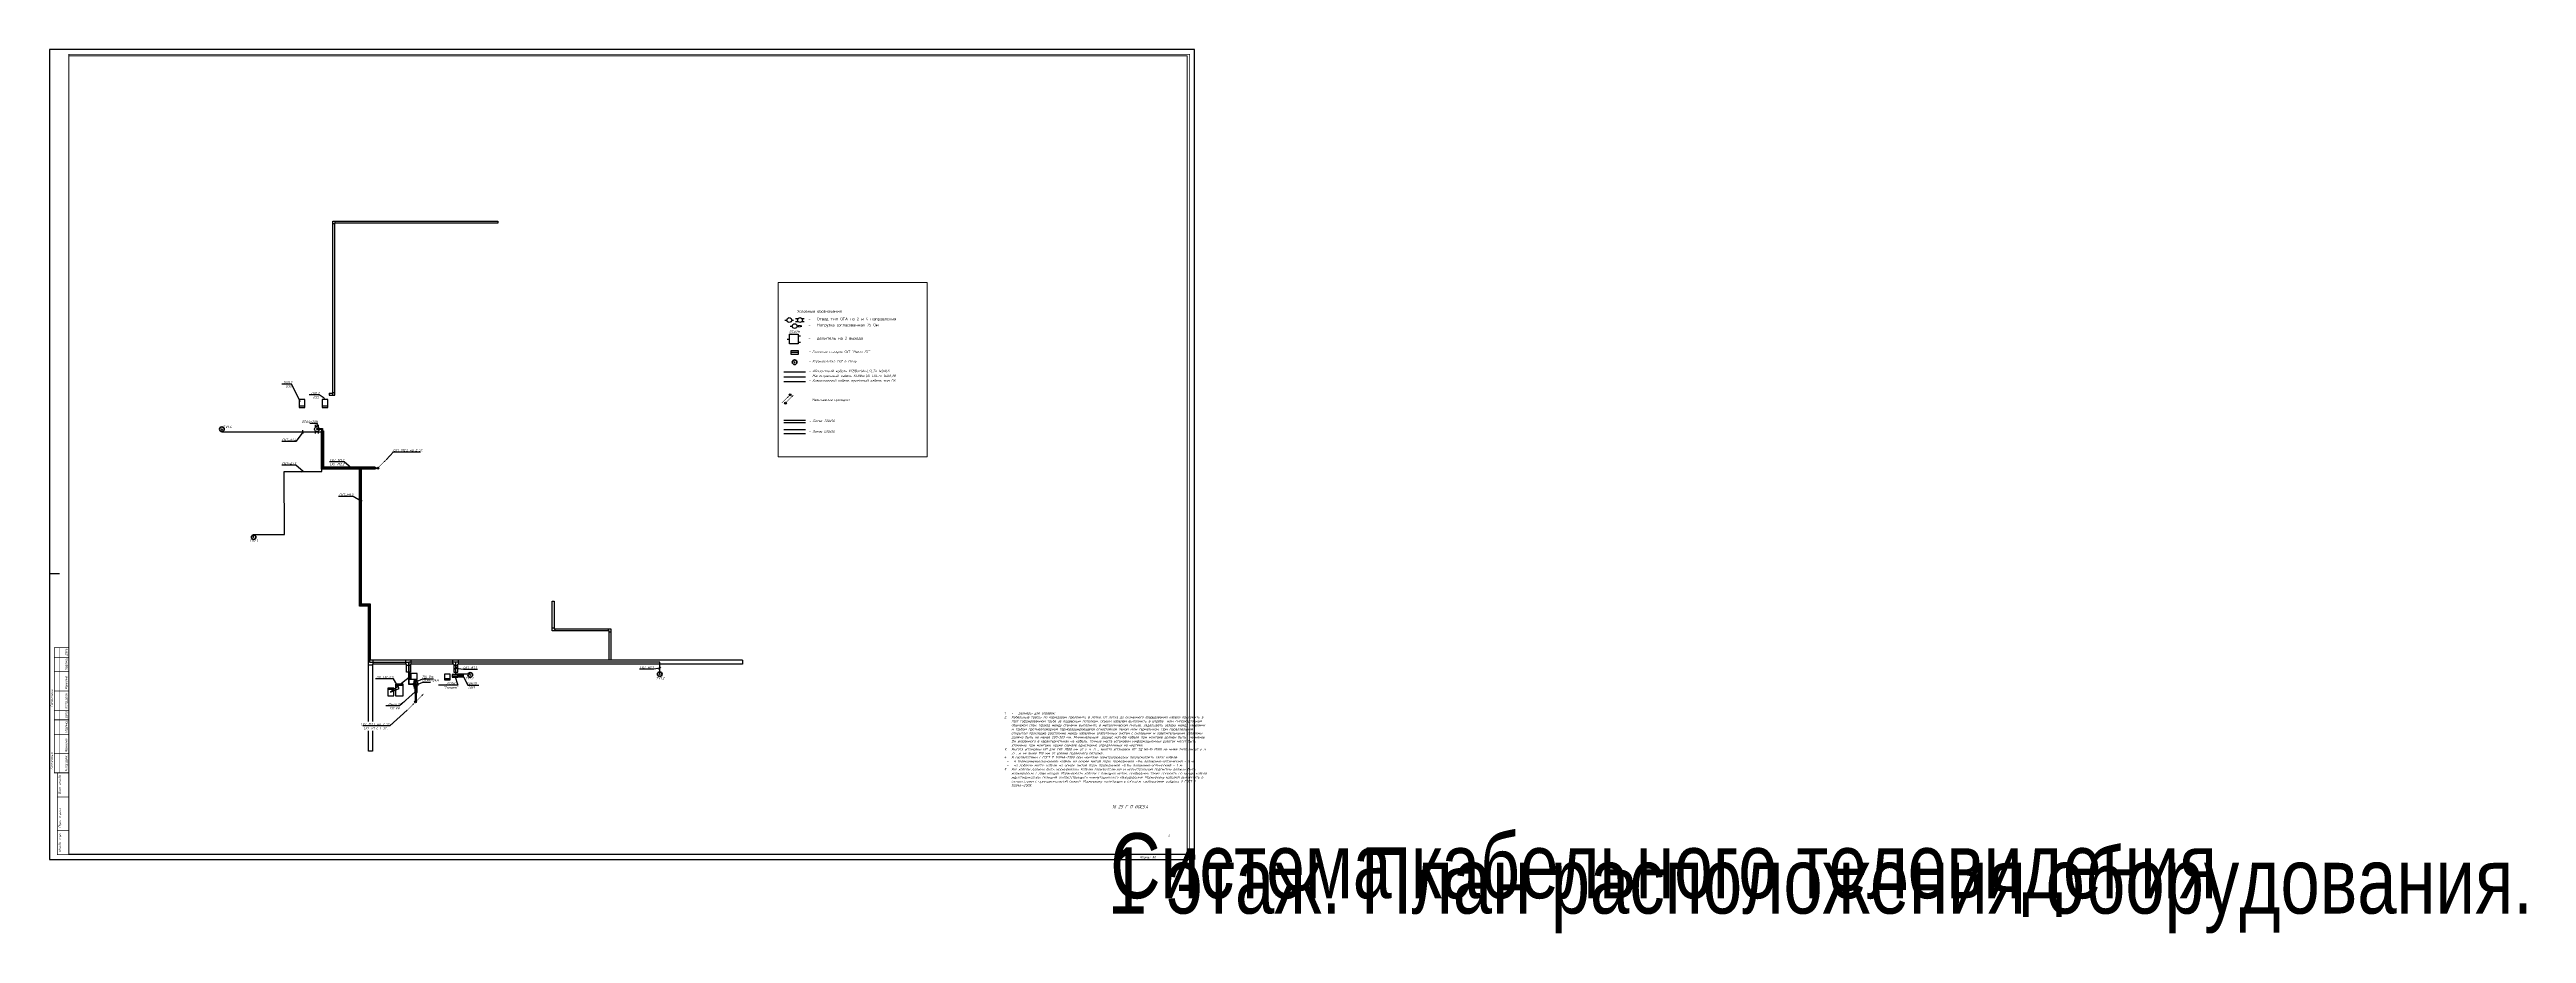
# Paper-space layout '5. 1 этаж' of a CAD drawing. Header units: millimetres. Extents: x 0 to 2573, y -77 to 841.
# The model-space entities are those that its viewports show. They can reach past a viewport. Long polylines and large blocks are cut down to what shows.
import ezdxf
from ezdxf import colors
from ezdxf.entities.mleader import LeaderData, LeaderLine
from ezdxf.enums import TextEntityAlignment as Align
from ezdxf.math import Vec2, Vec3

# ---------------------------------------------------------------- set-up
doc = ezdxf.new("R2018")
doc.units = ezdxf.units.MM
doc.set_wipeout_variables(frame=1)
doc.linetypes.add('$AUDIT_BAD_LTYPE2', pattern=[0, 0, 0])
doc.layers.get('Defpoints').update_dxf_attribs({"lineweight": 50, "true_color": 0xbeff1a})
for name, color, linetype in [('102 Рамка', 252, 'Continuous'), ('СКС_ТШ', 7, 'Continuous'), ('СОУЭ_Оборуд.', 7, 'Continuous')]:
    doc.layers.add(name, color=color, linetype=linetype)
for name, color, linetype, lineweight in [('АП_АСУ_ОсновнаяТонкая', 7, 'Continuous', 25), ('РФ_Каб.Абонентский', 3, 'Continuous', 30), ('РФ_Каб.Магистраль', 1, 'Continuous', 30), ('РФ_Каб.Распределтельный', 4, 'Continuous', 30), ('РФ_ТШ', 8, 'Continuous', 30), ('СС Текст', 7, 'Continuous', 25), ('СС_СКК_Лоток', 54, 'Continuous', 30), ('СС_Схема', 7, 'Continuous', 30), ('ТВ. Абонентская', 3, 'Continuous', 30), ('текст', 7, 'Continuous', 13), ('Текст Радио', 7, 'Continuous', 20), ('Часофикация', 250, 'Continuous', 20)]:
    doc.layers.add(name, color=color, linetype=linetype, lineweight=lineweight)
doc.styles.add('DEN', font='isocpeur.ttf', dxfattribs={"height": 300})
doc.styles.add('ISOCPEUR', font='isocpeui.ttf', dxfattribs={"height": 2.5})
doc.styles.get("Standard").update_dxf_attribs({"font": 'arial.ttf'})

# ---------------------------------------------------------------- blocks, each defined once
blk = doc.blocks.new('*U285')
at = {"layer": '102 Рамка', "color": 0}
blk.add_lwpolyline([(1189, 841), (0, 841), (0, 0), (1189, 0)], close=True, dxfattribs=at)
at = {"layer": '102 Рамка', "color": 0, "const_width": 0.8}
for points in [[(1184, 5), (1184, 836), (20, 836), (20, 5)], [(5, 220), (20, 220), (20, 90), (5, 90)], [(8, 5), (20, 5), (20, 90), (8, 90)]]:
    blk.add_lwpolyline(points, close=True, dxfattribs=at)
at = {"layer": '102 Рамка', "color": 0}
for points in [[(0, 297), (10.4, 297)], [(1189, 5), (1189, 0)]]:
    blk.add_lwpolyline(points, dxfattribs=at)
for points, const_width in [([(5, 210), (20, 210)], 0.8), ([(10, 90), (10, 220)], 0.05), ([(15, 90), (15, 220)], 0.05), ([(5, 195), (20, 195)], 0.8), ([(5, 175), (20, 175)], 0.8), ([(5, 155), (20, 155)], 0.8), ([(5, 145), (20, 145)], 0.8), ([(5, 130), (20, 130)], 0.8), ([(5, 110), (20, 110)], 0.8), ([(13, 90), (13, 5)], 0.05), ([(8, 65), (20, 65)], 0.8), ([(8, 30), (20, 30)], 0.8)]:
    blk.add_lwpolyline(points, dxfattribs=dict(at, const_width=const_width))
at = {"color": 7, "style": 'ISOCPEUR', "oblique": 10, "width": 0.8}
for tag, height, p in [('ИМЯ-ПРОЕКТА', 3.5, (1122, 54.9)), ('НОМЕР-ЛИСТА', 2.5, (1162.6, 25))]:
    blk.add_attdef(tag, text='', height=height, dxfattribs=at).set_placement(p, align=Align.MIDDLE_CENTER)
at = {"color": 7, "lineweight": 30, "oblique": 10, "width": 0.8, "flags": 104}
for tag, p in [('РАЗДЕЛ-ПРОЕКТА', (1101.6, 27.4)), ('НАИМЕНОВАНИЕ-ЧЕРТЕЖА', (1099, 12.5))]:
    blk.add_attdef(tag, text='', height=2.5, dxfattribs=at).set_placement(p, align=Align.MIDDLE_CENTER)
at = {"layer": '102 Рамка', "color": 7, "style": 'ISOCPEUR', "width": 0.8}
for s, p in [('Дата', (17.2, 211.5)), ('Подпись', (17.2, 196.5)), ('Фамилия', (17.2, 176.5)), ('Согласовано', (2.5, 158.5)), ('N.отд.долж.', (17.2, 156.5)), ('Дата', (17.2, 146.5)), ('Подпись', (17.2, 131.5)), ('Согласовано', (2.5, 93.5)), ('Фамилия', (17.2, 111.5)), ('N.отд.долж.', (17.2, 91.5)), ('Взам. инв.No.', (10.5, 68)), ('Подп. и дата', (10.5, 33)), ('Инв.No. подп.', (10.5, 8))]:
    blk.add_text(s, height=2.5, rotation=90, dxfattribs=at).set_placement(p, align=Align.MIDDLE_LEFT)
blk.add_attdef('FORMATTEXT', text='', height=2.5, dxfattribs=at).set_placement((1132.5, 3.8), align=Align.TOP_LEFT)
blk = doc.blocks.new('*U270')
at = {"color": 0, "const_width": 0.5}
blk.add_lwpolyline([(0.7, 0.7), (6.6, 6.6)], dxfattribs=at)
at = {"color": 0}
blk.add_lwpolyline([(8.7, 8.7, 0, 1.5, 0), (6.6, 6.6, 2, 2, 0)], format="xyseb", dxfattribs=at)
for radius in [1, 0.5]:
    blk.add_circle((0, 0), radius, dxfattribs=at)
blk = doc.blocks.new('*U272')
at = {"color": 0}
blk.add_lwpolyline([(-0.7, -0.7, 0, 1.5, 0), (-2.8, -2.8, 2, 2, 0)], format="xyseb", dxfattribs=at)
at = {"color": 0, "const_width": 0.5}
blk.add_lwpolyline([(-8.5, -8.5), (-2.8, -2.8)], dxfattribs=at)
at = {"color": 0}
for radius in [1, 0.5]:
    blk.add_circle((0, 0), radius, dxfattribs=at)
blk = doc.blocks.new('1й этаж лоток')
at = {"layer": 'СС_СКК_Лоток', "color": 0}
for p, q in [((313033, -83464), (313033, -65611)), ((313033, -65611), (330140, -65611)), ((313233, -65872), (313033, -65872)), ((330140, -65811), (313233, -65811)), ((313233, -83664), (313233, -65811)), ((313276, -65811), (313276, -65611)), ((330140, -65611), (330140, -65811)), ((312624, -83464), (313033, -83464)), ((312624, -83464), (312624, -83664)), ((312624, -83664), (313233, -83664)), ((312983, -83464), (312983, -83664)), ((313033, -83397), (313233, -83397)), ((311832, -91342), (311832, -87368)), ((311832, -87368), (312032, -87368)), ((312032, -87368), (312032, -91142)), ((312032, -91084), (311832, -91084)), ((315779, -91342), (311832, -91342)), ((315731, -91142), (312032, -91142)), ((312070, -91142), (312070, -91342)), ((315722, -91342), (315722, -91142)), ((317414, -91142), (315731, -91142)), ((315779, -105563), (315779, -91342)), ((315779, -91401), (315979, -91401)), ((315979, -105363), (315979, -91342)), ((317414, -91342), (315979, -91342)), ((316029, -91342), (316029, -91142)), ((317414, -91142), (317414, -91342)), ((315979, -105307), (315779, -105307)), ((316936, -105363), (315979, -105363)), ((316027, -105363), (316027, -105563)), ((316673, -105563), (316673, -105363)), ((316936, -111200), (316936, -105363)), ((335795, -108153), (335795, -105058)), ((335795, -105058), (335995, -105058)), ((335995, -105058), (335995, -107953)), ((316736, -105563), (315779, -105563)), ((316736, -111200), (316736, -105563)), ((316736, -105630), (316936, -105630)), ((335995, -107878), (335795, -107878)), ((341914, -107953), (335995, -107953)), ((336081, -107953), (336081, -108153)), ((341646, -108153), (341646, -107953)), ((341914, -111200), (341914, -107953)), ((341714, -108153), (335795, -108153)), ((341714, -111200), (341714, -108153)), ((341714, -108236), (341914, -108236)), ((316736, -120644), (316736, -111200)), ((355555, -111200), (316736, -111200)), ((317136, -111695), (316736, -111695)), ((320675, -111600), (317136, -111600)), ((317136, -111600), (317136, -120644)), ((317218, -111600), (317218, -111200)), ((320592, -111600), (320592, -111200)), ((320675, -112442), (320675, -111600)), ((320675, -111709), (321075, -111709)), ((321075, -112442), (320675, -112442)), ((325583, -111600), (321075, -111600)), ((321075, -111600), (321075, -112442)), ((321152, -111600), (321152, -111200)), ((325491, -111600), (325491, -111200)), ((325583, -111600), (325583, -112443)), ((325583, -111695), (325983, -111695)), ((325583, -112443), (325983, -112443)), ((355555, -111600), (325983, -111600)), ((325983, -112443), (325983, -111600)), ((326064, -111600), (326064, -111200)), ((355555, -111200), (355555, -111600)), ((317136, -120644), (316736, -120644))]:
    blk.add_line(p, q, dxfattribs=at)
blk = doc.blocks.new('*U271')
at = {"color": 0}
blk.add_lwpolyline([(-0.7, -0.7, 0, 1.5, 0), (-2.8, -2.8, 2, 2, 0)], format="xyseb", dxfattribs=at)
at = {"color": 0, "const_width": 0.5}
blk.add_lwpolyline([(-8.5, -8.5), (-2.8, -2.8)], dxfattribs=at)
at = {"color": 0}
for radius in [1, 0.5]:
    blk.add_circle((0, 0), radius, dxfattribs=at)
blk = doc.blocks.new('*U167')
at = {"color": 0, "lineweight": 30}
blk.add_lwpolyline([(300, 0), (300, 800), (-300, 800), (-300, 0)], close=True, dxfattribs=at)
blk.add_lwpolyline([(300, 650), (-300, 650)], dxfattribs=at)
blk = doc.blocks.new('*U168')
at = {"color": 0, "lineweight": 30}
blk.add_lwpolyline([(400, 0), (400, 1200), (-400, 1200), (-400, 0)], close=True, dxfattribs=at)
blk.add_lwpolyline([(400, 1050), (-400, 1050)], dxfattribs=at)
blk = doc.blocks.new('*U169')
at = {"color": 0, "lineweight": 30}
blk.add_lwpolyline([(600, 0), (600, 600), (0, 600), (0, 0)], close=True, dxfattribs=at)
blk.add_lwpolyline([(600, 450), (0, 450)], dxfattribs=at)
blk = doc.blocks.new('*U268')
at = {"color": 0, "lineweight": 30}
blk.add_lwpolyline([(600, 0), (600, 350), (0, 350), (0, 0)], close=True, dxfattribs=at)
blk.add_lwpolyline([(600, 200), (0, 200)], dxfattribs=at)
blk = doc.blocks.new('*U267')
at = {"color": 0, "lineweight": 30}
blk.add_lwpolyline([(600, 0), (600, 250), (0, 250), (0, 0)], close=True, dxfattribs=at)
blk.add_lwpolyline([(600, 100), (0, 100)], dxfattribs=at)
blk = doc.blocks.new('*U275')
at = {"color": 0, "lineweight": 30}
blk.add_lwpolyline([(800, 0), (800, 350), (0, 350), (0, 0)], close=True, dxfattribs=at)
blk.add_lwpolyline([(800, 200), (0, 200)], dxfattribs=at)
blk = doc.blocks.new('*U278')
at = {"color": 0, "lineweight": 30}
blk.add_lwpolyline([(600, 0), (600, 300), (0, 300), (0, 0)], close=True, dxfattribs=at)
blk.add_lwpolyline([(600, 150), (0, 150)], dxfattribs=at)
blk = doc.blocks.new('_None')
blk = doc.blocks.new('_Oblique')
at = {"color": 0, "linetype": 'ByBlock', "lineweight": -2}
blk.add_line((-0.5, -0.5), (0.5, 0.5), dxfattribs=at)
blk = doc.blocks.new('A$C13B90458')
at = {"lineweight": 40}
for radius in [200, 18.8]:
    blk.add_circle((0, 0), radius, dxfattribs=at)
blk = doc.blocks.new('*U291')
at = {"color": 0, "lineweight": 30}
for p, q in [((-150, 200), (-150, 450)), ((150, 200), (150, 450)), ((-150, -450), (-150, -200)), ((150, -450), (150, -200))]:
    blk.add_line(p, q, dxfattribs=at)
at = {"color": 0, "linetype": '$AUDIT_BAD_LTYPE2', "lineweight": 30}
blk.add_circle((0, 0), 250, dxfattribs=at)
blk = doc.blocks.new('*U290')
for p, q in [((-2.3, 5), (0, 5)), ((0, 0), (0, 10.1)), ((0, 10.1), (9, 10.1)), ((9, 0), (0, 0)), ((9, 10.1), (9, 0)), ((9, 8.3), (11.3, 8.3)), ((9, 1.8), (11.3, 1.8))]:
    blk.add_line(p, q)
at = {"style": 'ISOCPEUR'}
blk.add_attdef('НАЗВАНИЕ', (-0.6, 11.2), '', height=2.5, dxfattribs=at)
blk = doc.blocks.new('*U292')
at = {"color": 0, "lineweight": 30}
for p, q in [((0, 250), (0, 450)), ((0, -450), (0, -250))]:
    blk.add_line(p, q, dxfattribs=at)
at = {"color": 0, "linetype": '$AUDIT_BAD_LTYPE2', "lineweight": 30}
blk.add_circle((0, 0), 250, dxfattribs=at)
blk = doc.blocks.new('Нагр 75 Ом')
for points in [[(2.5, 0), (3.5, 0)], [(3.5, 0.75), (3.5, -0.75)]]:
    blk.add_lwpolyline(points)
at = {"layer": 'Часофикация'}
blk.add_lwpolyline([(2.5, 0.75), (0, 0.75), (0, -0.75), (2.5, -0.75)], close=True, dxfattribs=at)

msp = doc.modelspace()

# ---------------------------------------------------------------- linework, layer by layer
at = {"layer": 'РФ_Каб.Абонентский'}
for points in [[(301493, -87204.7), (301493, -87467.5), (311882.2, -87467.5), (311882.2, -87247.5), (311345.5, -87247.5), (311345.5, -87147.5)], [(304793.3, -98413.5), (304793.3, -98137.5), (308011.2, -98137.4), (307969.4, -91602.5), (311882.2, -91602.5), (311882.2, -87247.5), (311345.5, -87247.5), (311345.5, -87147.5)], [(346965.2, -112642.5), (346965.2, -111399.6), (320924.6, -111399.6), (320924.6, -113638.5), (321676.3, -113638.5)], [(327288.1, -112714.2), (327288.1, -112632.5), (325782.6, -112632.5), (325782.6, -111399.6), (320924.6, -111399.6), (320924.6, -113638.5), (321676.3, -113638.5)]]:
    msp.add_lwpolyline(points, dxfattribs=at)
at = {"layer": 'РФ_Каб.Магистраль'}
for points in [[(311345.5, -87147.5), (311957.2, -87147.5), (311957.2, -91242.2), (315722.1, -91242.2), (315879.3, -91321.7), (315879.3, -105463), (316836, -105463), (316836, -111399.6), (320874.6, -111399.6), (320874.6, -113688.5), (321602.3, -113688.5)], [(311345.5, -87147.5), (311957.2, -87147.5), (311957.2, -91242.2), (317564.7, -91242.2)], [(321602.3, -115520.8), (321602.3, -114538.5)]]:
    msp.add_lwpolyline(points, dxfattribs=at)
at = {"layer": 'РФ_Каб.Распределтельный'}
msp.add_lwpolyline([(321702.3, -115520.8), (321702.3, -114238.5)], dxfattribs=at)

# ---------------------------------------------------------------- block references
at = {"layer": 'РФ_ТШ', "lineweight": 30}
for name, p, rotation in [('*U278', (325996.1, -112667.5), 180), ('*U267', (326596.1, -112667.5), 180), ('*U268', (321776.3, -113938.5), 89.99999999999999)]:
    msp.add_blockref(name, p, dxfattribs=dict(at, rotation=rotation))
at = {"layer": 'РФ_ТШ', "color": 6, "lineweight": 30, "rotation": 89.99999999999999}
msp.add_blockref('*U267', (321776.3, -114538.5), dxfattribs=at)
at = {"layer": 'СКС_ТШ', "color": 251, "lineweight": 30, "true_color": 0x636466}
for name, p, rotation in [('*U167', (309809.5, -84137.5), 180), ('*U167', (312203.7, -84137.5), 180), ('*U167', (321773.7, -112862.5), 90), ('*U169', (325215.4, -112644.9), 180)]:
    msp.add_blockref(name, p, dxfattribs=dict(at, rotation=rotation))
for name, p in [('*U167', (319038.6, -114881.4)), ('*U168', (319938.6, -114881.4))]:
    msp.add_blockref(name, p, dxfattribs=at)
at = {"layer": 'СС Текст', "color": 3}
msp.add_blockref('*U291', (311363.9, -87196.9), dxfattribs=at)
at = {"layer": 'СС_СКК_Лоток'}
msp.add_blockref('1й этаж лоток', (0, 0), dxfattribs=at)
at = {"layer": 'СС_СКК_Лоток', "xscale": 100, "yscale": 100, "zscale": 100}
for name, p in [('*U270', (317694.7, -91242.2)), ('*U272', (321602.3, -115520.8)), ('*U270', (321602.3, -115520.8))]:
    msp.add_blockref(name, p, dxfattribs=at)
at = {"layer": 'ТВ. Абонентская', "lineweight": 30, "ltscale": 5, "xscale": 1.2, "yscale": 1.2, "zscale": 1.2}
for p in [(301493, -87204.7), (304793.3, -98413.5), (327288.1, -112714.2), (346965.2, -112642.5)]:
    msp.add_blockref('A$C13B90458', p, dxfattribs=at)

# ---------------------------------------------------------------- texts
at = {"layer": 'СОУЭ_Оборуд.', "char_height": 250, "width": 594.035, "attachment_point": 5, "style": 'ISOCPEUR'}
for s, insert in [('TV1.4', (302053.8, -86967.3)), ('TV1.3', (304793.3, -98799.8)), ('TV1.1', (327186.8, -113053.7)), ('TV1.2', (347002.4, -113053.7))]:
    msp.add_mtext(s, dxfattribs=dict(at, insert=insert))

# ---------------------------------------------------------------- leaders
at = {"layer": 'СКС_ТШ', "color": 7}
ml = msp.add_multileader_mtext('Standard', dxfattribs=at)
ml.set_content('ТШ1.2\\P (СБ)', color=7, style='ISOCPEUR')
ml.set_leader_properties()
ml.build(insert=Vec2(0, 0))
ml.multileader.update_dxf_attribs({"has_dogleg": 0, "text_left_attachment_type": 6, "text_right_attachment_type": 6, "dogleg_length": 100, "arrow_head_size": 250})
ctx = ml.context
ctx.base_point, ctx.char_height, ctx.arrow_head_size, ctx.landing_gap_size, ctx.plane_origin = Vec3(307907.9, -82535.3), 250, 250, 0, Vec3(315681.7, -87425.4)
ctx.left_attachment, ctx.right_attachment, ctx.text_align_type = 6, 6, 1
notes = []
notes.append((ctx, [(0, (1, 1, 0), (308835.7, -82535.3), (-1, 0), 100, [(0, [(309697.7, -84435.5)], 0, [])])]))
ctx.mtext.insert, ctx.mtext.width, ctx.mtext.alignment, ctx.mtext.flow_direction = Vec3(308321.8, -82235.3), 1520.837, 2, 5
ml = msp.add_multileader_mtext('Standard', dxfattribs=at)
ml.set_content('ТШ1.2\\P (СС)', color=7, style='ISOCPEUR')
ml.set_leader_properties()
ml.build(insert=Vec2(0, 0))
ml.multileader.update_dxf_attribs({"has_dogleg": 0, "text_left_attachment_type": 6, "text_right_attachment_type": 6, "dogleg_length": 100, "arrow_head_size": 250})
ctx = ml.context
ctx.base_point, ctx.char_height, ctx.arrow_head_size, ctx.landing_gap_size, ctx.plane_origin = Vec3(310761.9, -83633.5), 250, 250, 0, Vec3(317252.5, -86530.7)
ctx.left_attachment, ctx.right_attachment, ctx.text_align_type = 6, 6, 1
notes.append((ctx, [(0, (1, 1, 0), (311689.7, -83633.5), (-1, 0), 100, [(0, [(312331.7, -84137.5)], 0, [])])]))
ctx.mtext.insert, ctx.mtext.width, ctx.mtext.alignment, ctx.mtext.flow_direction = Vec3(311175.8, -83333.5), 1520.837, 2, 5
ml = msp.add_multileader_mtext('Standard', dxfattribs=at)
ml.set_content('ОТА4-20Н', color=7, style='ISOCPEUR')
ml.set_leader_properties()
ml.set_arrow_properties(name='NONE')
ml.build(insert=Vec2(0, 0))
ml.multileader.update_dxf_attribs({"has_dogleg": 0, "text_left_attachment_type": 6, "text_right_attachment_type": 6, "dogleg_length": 100, "arrow_head_size": 250})
ctx = ml.context
ctx.base_point, ctx.char_height, ctx.arrow_head_size, ctx.landing_gap_size, ctx.plane_origin = Vec3(309805, -86596.8), 250, 250, 0, Vec3(317900.8, -88480.1)
ctx.left_attachment, ctx.right_attachment, ctx.text_align_type = 6, 6, 1
notes.append((ctx, [(0, (1, 1, 0), (311519.6, -86596.8), (-1, 0), 100, [(0, [(311363.9, -86946.9)], 0, [])])]))
ctx.mtext.insert, ctx.mtext.width, ctx.mtext.alignment, ctx.mtext.flow_direction = Vec3(310612.3, -86296.8), 794.268, 2, 5
ml = msp.add_multileader_mtext('Standard', dxfattribs=at)
ml.set_content('ОТА4-24Н', color=7, style='ISOCPEUR')
ml.set_leader_properties()
ml.set_arrow_properties(name='NONE')
ml.build(insert=Vec2(0, 0))
ml.multileader.update_dxf_attribs({"has_dogleg": 0, "text_left_attachment_type": 6, "text_right_attachment_type": 6, "dogleg_length": 100, "arrow_head_size": 250})
ctx = ml.context
ctx.base_point, ctx.char_height, ctx.arrow_head_size, ctx.landing_gap_size, ctx.plane_origin = Vec3(322349, -113456.7), 250, 250, 0, Vec3(330453.5, -115340.1)
ctx.left_attachment, ctx.right_attachment, ctx.text_align_type = 6, 6, 1
notes.append((ctx, [(1, (1, 1, 0), (322249, -113456.7), (1, 0), 100, [(0, [(321881.2, -113687.9)], 0, [])])]))
ctx.mtext.insert, ctx.mtext.width, ctx.mtext.alignment, ctx.mtext.flow_direction = Vec3(323160.7, -113156.7), 794.268, 2, 5
ml = msp.add_multileader_mtext('Standard', dxfattribs=at)
ml.set_content('ОСПИ "Тандем"', color=7, style='ISOCPEUR')
ml.set_leader_properties()
ml.set_arrow_properties(name='NONE')
ml.build(insert=Vec2(0, 0))
ml.multileader.update_dxf_attribs({"has_dogleg": 0, "text_left_attachment_type": 6, "text_right_attachment_type": 6, "dogleg_length": 100, "arrow_head_size": 250})
ctx = ml.context
ctx.base_point, ctx.char_height, ctx.arrow_head_size, ctx.landing_gap_size, ctx.plane_origin = Vec3(324519, -113786.2), 250, 250, 0, Vec3(333538.6, -115340.1)
ctx.left_attachment, ctx.right_attachment, ctx.text_align_type = 6, 6, 1
notes.append((ctx, [(0, (1, 1, 0), (326109.9, -113786.2), (-1, 0), 100, [(0, [(325696.1, -112817.5)], 0, [])])]))
ctx.mtext.insert, ctx.mtext.width, ctx.mtext.alignment, ctx.mtext.flow_direction = Vec3(325264.5, -113486.2), 1991.197, 2, 5
at = {"layer": 'СС Текст', "color": 7, "lineweight": 0}
ml = msp.add_multileader_mtext('Standard', dxfattribs=at)
ml.set_content('{\\C256;СКТ-А1.4}', color=7, style='ISOCPEUR')
ml.set_leader_properties()
ml.set_arrow_properties(name='OBLIQUE')
ml.build(insert=Vec2(0, 0))
ml.multileader.update_dxf_attribs({"has_dogleg": 0, "text_left_attachment_type": 6, "text_right_attachment_type": 6, "dogleg_length": 100, "arrow_head_size": 250})
ctx = ml.context
ctx.base_point, ctx.char_height, ctx.arrow_head_size, ctx.landing_gap_size, ctx.plane_origin = Vec3(307767.4, -88488.7), 250, 250, 0, Vec3(320914.6, -91871.9)
ctx.left_attachment, ctx.right_attachment, ctx.text_align_type = 6, 6, 1
notes.append((ctx, [(0, (1, 1, 0), (309277.3, -88488.7), (-1, 0), 100, [(0, [(309925.8, -87467.5)], 0, [])])]))
ctx.mtext.insert, ctx.mtext.width, ctx.mtext.alignment, ctx.mtext.flow_direction = Vec3(308472.3, -88188.7), 1991.197, 2, 5
ml = msp.add_multileader_mtext('Standard', dxfattribs=at)
ml.set_content('{\\C256;СКТ-А1.3}', color=7, style='ISOCPEUR')
ml.set_leader_properties()
ml.set_arrow_properties(name='OBLIQUE')
ml.build(insert=Vec2(0, 0))
ml.multileader.update_dxf_attribs({"has_dogleg": 0, "text_left_attachment_type": 6, "text_right_attachment_type": 6, "dogleg_length": 100, "arrow_head_size": 250})
ctx = ml.context
ctx.base_point, ctx.char_height, ctx.arrow_head_size, ctx.landing_gap_size, ctx.plane_origin = Vec3(307757.9, -90948.3), 250, 250, 0, Vec3(320914.6, -94331.5)
ctx.left_attachment, ctx.right_attachment, ctx.text_align_type = 6, 6, 1
notes.append((ctx, [(0, (1, 1, 0), (309277.3, -90948.3), (-1, 0), 100, [(0, [(309925.8, -91602.5)], 0, [])])]))
ctx.mtext.insert, ctx.mtext.width, ctx.mtext.alignment, ctx.mtext.flow_direction = Vec3(308467.6, -90648.3), 1991.197, 2, 5
ml = msp.add_multileader_mtext('Standard', dxfattribs=at)
ml.set_content('{\\C256;СКТ-М1.2\\PСКТ-М2.2}', color=7, style='ISOCPEUR')
ml.set_leader_properties()
ml.set_arrow_properties(name='OBLIQUE')
ml.build(insert=Vec2(0, 0))
ml.multileader.update_dxf_attribs({"has_dogleg": 0, "text_left_attachment_type": 6, "text_right_attachment_type": 6, "dogleg_length": 100, "arrow_head_size": 250})
ctx = ml.context
ctx.base_point, ctx.char_height, ctx.arrow_head_size, ctx.landing_gap_size, ctx.plane_origin = Vec3(312692.2, -90588), 250, 250, 0, Vec3(325938.2, -93971.2)
ctx.left_attachment, ctx.right_attachment, ctx.text_align_type = 6, 6, 1
notes.append((ctx, [(0, (1, 1, 0), (314300.9, -90588), (-1, 0), 100, [(0, [(314949.4, -91242.2)], 0, [])])]))
ctx.mtext.insert, ctx.mtext.width, ctx.mtext.alignment, ctx.mtext.flow_direction = Vec3(313446.5, -90288), 1991.197, 2, 5
ml = msp.add_multileader_mtext('Standard', dxfattribs=at)
ml.set_content('{\\C256;СКТ-М1.2}', color=7, style='ISOCPEUR')
ml.set_leader_properties()
ml.set_arrow_properties(name='OBLIQUE')
ml.build(insert=Vec2(0, 0))
ml.multileader.update_dxf_attribs({"has_dogleg": 0, "text_left_attachment_type": 6, "text_right_attachment_type": 6, "dogleg_length": 100, "arrow_head_size": 250})
ctx = ml.context
ctx.base_point, ctx.char_height, ctx.arrow_head_size, ctx.landing_gap_size, ctx.plane_origin = Vec3(313673.9, -94200.1), 250, 250, 0, Vec3(326868, -97337.1)
ctx.left_attachment, ctx.right_attachment, ctx.text_align_type = 6, 6, 1
notes.append((ctx, [(0, (1, 1, 0), (315230.7, -94200.1), (-1, 0), 100, [(0, [(315879.3, -94648.3)], 0, [])])]))
ctx.mtext.insert, ctx.mtext.width, ctx.mtext.alignment, ctx.mtext.flow_direction = Vec3(314402.3, -93900.1), 1991.197, 2, 5
ml = msp.add_multileader_mtext('Standard', dxfattribs=at)
ml.set_content('{\\C256;СКТ-А1.1}', color=7, style='ISOCPEUR')
ml.set_leader_properties()
ml.set_arrow_properties(name='OBLIQUE')
ml.build(insert=Vec2(0, 0))
ml.multileader.update_dxf_attribs({"has_dogleg": 0, "text_left_attachment_type": 6, "text_right_attachment_type": 6, "dogleg_length": 100, "arrow_head_size": 250})
ctx = ml.context
ctx.base_point, ctx.char_height, ctx.arrow_head_size, ctx.landing_gap_size, ctx.plane_origin = Vec3(326571.3, -112111.1), 250, 250, 0, Vec3(339495.5, -115494.3)
ctx.left_attachment, ctx.right_attachment, ctx.text_align_type = 6, 6, 1
notes.append((ctx, [(1, (1, 1, 0), (326471.3, -112111.1), (1, 0), 100, [(0, [(325782.6, -112016.1)], 0, [])])]))
ctx.mtext.insert, ctx.mtext.width, ctx.mtext.alignment, ctx.mtext.flow_direction = Vec3(327260.7, -111811.1), 1991.197, 2, 5
ml = msp.add_multileader_mtext('Standard', dxfattribs=at)
ml.set_content('{\\fISOCPEUR|b0|i0|c204|p34;\\Q10;\\W0.8;\\C256;SONAR\\PСОУЭ}', color=7, style='ISOCPEUR')
ml.set_leader_properties()
ml.set_arrow_properties(name='NONE')
ml.build(insert=Vec2(0, 0))
ml.multileader.update_dxf_attribs({"has_dogleg": 0, "text_left_attachment_type": 6, "text_right_attachment_type": 6, "dogleg_length": 100, "arrow_head_size": 250})
ctx = ml.context
ctx.base_point, ctx.char_height, ctx.arrow_head_size, ctx.landing_gap_size, ctx.plane_origin = Vec3(327026.7, -113786.2), 250, 250, 0, Vec3(336897.3, -116785.9)
ctx.left_attachment, ctx.right_attachment, ctx.text_align_type = 6, 6, 1
notes.append((ctx, [(1, (1, 1, 0), (326926.7, -113786.2), (1, 0), 100, [(0, [(326579.7, -112917.5)], 0, [])])]))
ctx.mtext.insert, ctx.mtext.width, ctx.mtext.alignment, ctx.mtext.flow_direction = Vec3(327438.8, -113486.2), 1991.197, 2, 5
ml = msp.add_multileader_mtext('Standard', dxfattribs=at)
ml.set_content('{\\C256;СКТ-А1.2}', color=7, style='ISOCPEUR')
ml.set_leader_properties()
ml.set_arrow_properties(name='OBLIQUE')
ml.build(insert=Vec2(0, 0))
ml.multileader.update_dxf_attribs({"has_dogleg": 0, "text_left_attachment_type": 6, "text_right_attachment_type": 6, "dogleg_length": 100, "arrow_head_size": 250})
ctx = ml.context
ctx.base_point, ctx.char_height, ctx.arrow_head_size, ctx.landing_gap_size, ctx.plane_origin = Vec3(344920.3, -112111.1), 250, 250, 0, Vec3(360678.1, -115494.3)
ctx.left_attachment, ctx.right_attachment, ctx.text_align_type = 6, 6, 1
notes.append((ctx, [(0, (1, 1, 0), (346439.8, -112111.1), (-1, 0), 100, [(0, [(346965.2, -112016.1)], 0, [])])]))
ctx.mtext.insert, ctx.mtext.width, ctx.mtext.alignment, ctx.mtext.flow_direction = Vec3(345630, -111811.1), 1991.197, 2, 5
for ctx, leaders in notes:
    for number, flags, end, landing, length, lines in leaders:
        leader = LeaderData()
        leader.index, (leader.has_last_leader_line, leader.has_dogleg_vector, leader.attachment_direction) = number, flags
        leader.last_leader_point, leader.dogleg_vector, leader.dogleg_length = Vec3(end), Vec3(landing), length
        for number, points, colour, breaks in lines:
            line = LeaderLine()
            line.index, line.vertices, line.color, line.breaks = number, Vec3.list(points), colors.encode_raw_color(colour), breaks
            leader.lines.append(line)
        ctx.leaders.append(leader)

# ---------------------------------------------------------------- wipeouts: each hides what was drawn before it
msp.add_wipeout([(53452.5, -92948.6), (54121.6, -117034.3), (81423.1, -116949.1), (81187.8, -92144)]).dxf.layer = 'Текст Радио'

# ---------------------------------------------------------------- next in the draw order: linework, layer by layer
at = {"layer": 'СС_Схема', "color": 3}
msp.add_line((63752.5, -106720.7), (65991.3, -106720.7), dxfattribs=at)
at = {"layer": 'СС_Схема', "color": 1}
msp.add_line((63752.5, -107220.7), (65991.3, -107220.7), dxfattribs=at)
at = {"layer": 'СС_Схема', "color": 4}
msp.add_line((63752.5, -107720.7), (65991.3, -107720.7), dxfattribs=at)
at = {"layer": 'СС_Схема', "color": 67, "true_color": 0x727430}
for p, q in [((65991.3, -111780.3), (63752.5, -111780.3)), ((63752.5, -111980.3), (65991.3, -111980.3)), ((65991.3, -112726.5), (63752.5, -112726.5)), ((63752.5, -113126.5), (65991.3, -113126.5))]:
    msp.add_line(p, q, dxfattribs=at)

# ---------------------------------------------------------------- next in the draw order: block references
at = {"layer": 'СС Текст', "color": 3, "rotation": 270}
for name, p in [('*U292', (64317.6, -101337.3)), ('*U292', (64871.9, -101965.1)), ('*U291', (65426.3, -101337.3))]:
    msp.add_blockref(name, p, dxfattribs=at)
at = {"layer": 'СС_Схема', "xscale": 100, "yscale": 100, "zscale": 100}
msp.add_blockref('*U290', (64338.7, -103816.8), dxfattribs=at).add_auto_attribs({'НАЗВАНИЕ': 'ДТА2Н'})
at = {"layer": 'СС_Схема', "color": 5, "lineweight": 30}
msp.add_blockref('*U275', (64471.9, -104895.7), dxfattribs=at)
at = {"layer": 'СС_Схема', "color": 67, "true_color": 0x727430, "xscale": 100, "yscale": 100, "zscale": 100}
for name, p in [('*U271', (64393.1, -109111.7)), ('*U270', (63919, -109955.7))]:
    msp.add_blockref(name, p, dxfattribs=at)
at = {"layer": 'ТВ. Абонентская', "lineweight": 30, "ltscale": 5, "xscale": 1.2, "yscale": 1.2, "zscale": 1.2}
msp.add_blockref('A$C13B90458', (64871.9, -105720.7), dxfattribs=at)
at = {"layer": 'Текст Радио', "xscale": 100, "yscale": 100, "zscale": 100}
msp.add_blockref('Нагр 75 Ом', (65221.9, -101965.1), dxfattribs=at)

# ---------------------------------------------------------------- next in the draw order: texts
at = {"layer": 'СС_Схема', "ltscale": 100, "char_height": 250, "attachment_point": 5, "style": 'ISOCPEUR'}
for s, width, insert in [('\\pxql;- Головная станция СКТ "Мини ГС"', 11139.526, (71907.5, -104654.2)), ('\\pxql;- Радиорозетка СКТ в стену', 11139.526, (71907.5, -105654.2)), ('\\pxql;- Абонентский кабель КСВВнг(А)-LSLTx 1х2х0,8', 11139.526, (71907.5, -106654.2)), ('\\pxql;- Магистральный кабель КСВВнг(А)-LSLTx 1х2х1,38', 11139.526, (71907.5, -107154.2)), ('\\pxql;- Коаксиальный кабель приёмный кабель тип РК', 11139.526, (71907.5, -107654.2)), ('\\pxql;- Межэтажные проходки', 7258.592, (69923, -109643.6)), ('- {\\C7;Лоток 400х50} ', 2852.05, (67689.3, -112910.6)), ('- {\\C7;Лоток 200х50\\P\\pxql;} ', 2852.05, (67697.2, -112013.3))]:
    msp.add_mtext_dynamic_manual_height_columns(s, width=width, gutter_width=12.5, heights=[0], dxfattribs=dict(at, insert=insert))
at = {"layer": 'текст', "color": 7, "char_height": 300, "width": 13430.631, "attachment_point": 1, "style": 'DEN'}
for s, insert in [('\\pxi-3,l5,sm1.5,t5;Условные обозначения', (64546.5, -100280.2)), ('\\pxi-3,l5,sm1.5,t5;-^IОтвод тип ОТА на 2 и 4 направления', (65696.4, -101071.8)), ('\\pxi-3,l5,sm1.5,t5;-^IНагрузка согласованная 75 Ом', (65696.4, -101699.6)), ('\\pxi-3,l5,sm1.5,t5;-^Iделитель на 2 выхода', (65696.4, -103073.4))]:
    msp.add_mtext(s, dxfattribs=dict(at, insert=insert))

# ---------------------------------------------------------------- next in the draw order: leaders
at = {"layer": 'СС Текст', "color": 7, "lineweight": 0}
ml = msp.add_multileader_mtext('Standard', dxfattribs=at)
ml.set_content('{\\fISOCPEUR|b0|i0|c204|p34;\\Q10;\\W0.8;\\C256;Мини ГС\\PТШ РФ}', color=7, style='ISOCPEUR')
ml.set_leader_properties()
ml.set_arrow_properties(name='NONE')
ml.build(insert=Vec2(0, 0))
ml.multileader.update_dxf_attribs({"has_dogleg": 0, "text_left_attachment_type": 6, "text_right_attachment_type": 6, "dogleg_length": 100, "arrow_head_size": 250})
ctx = ml.context
ctx.base_point, ctx.char_height, ctx.arrow_head_size, ctx.landing_gap_size, ctx.plane_origin = Vec3(318951.8, -115940.9), 250, 250, 0, Vec3(326938.3, -117349)
ctx.left_attachment, ctx.right_attachment, ctx.text_align_type = 6, 6, 1
notes = []
notes.append((ctx, [(0, (1, 1, 0), (320055.9, -115940.9), (-1, 0), 100, [(0, [(321552.6, -114458.8)], 0, [])])]))
ctx.mtext.insert, ctx.mtext.width, ctx.mtext.defined_height, ctx.mtext.alignment, ctx.mtext.flow_direction = Vec3(319453.9, -115640.9), 2304.765, 790.8, 2, 5
ctx.mtext.has_bg_fill, ctx.mtext.bg_color, ctx.mtext.bg_scale_factor, ctx.mtext.bg_transparency, ctx.mtext.use_window_bg_color = 1, -1027028792, 1.5, 0, 1
at = {"layer": 'Текст Радио', "color": 7, "lineweight": 0}
ml = msp.add_multileader_mtext('Standard', dxfattribs=at)
ml.set_content('{\\C256;СКТ-М2.2} на 2 эт.', color=7, style='ISOCPEUR')
ml.set_leader_properties()
ml.set_arrow_properties(name='NONE')
ml.build(insert=Vec2(0, 0))
ml.multileader.update_dxf_attribs({"has_dogleg": 0, "text_left_attachment_type": 6, "text_right_attachment_type": 6, "dogleg_length": 100, "arrow_head_size": 250})
ctx = ml.context
ctx.base_point, ctx.char_height, ctx.arrow_head_size, ctx.landing_gap_size, ctx.plane_origin = Vec3(319324.7, -89552.6), 250, 250, 0, Vec3(329403, -90456.3)
ctx.left_attachment, ctx.right_attachment, ctx.text_align_type = 6, 6, 1
notes.append((ctx, [(1, (1, 1, 0), (319224.7, -89552.6), (1, 0), 100, [(0, [(318565.4, -90371.5)], 0, [])])]))
ctx.mtext.insert, ctx.mtext.width, ctx.mtext.alignment, ctx.mtext.flow_direction = Vec3(320837.3, -89252.6), 3045.234, 2, 5
ctx.mtext.has_bg_fill, ctx.mtext.bg_color, ctx.mtext.bg_scale_factor, ctx.mtext.bg_transparency, ctx.mtext.use_window_bg_color = 1, -1027028792, 1.5, 0, 1
for ctx, leaders in notes:
    for number, flags, end, landing, length, lines in leaders:
        leader = LeaderData()
        leader.index, (leader.has_last_leader_line, leader.has_dogleg_vector, leader.attachment_direction) = number, flags
        leader.last_leader_point, leader.dogleg_vector, leader.dogleg_length = Vec3(end), Vec3(landing), length
        for number, points, colour, breaks in lines:
            line = LeaderLine()
            line.index, line.vertices, line.color, line.breaks = number, Vec3.list(points), colors.encode_raw_color(colour), breaks
            leader.lines.append(line)
        ctx.leaders.append(leader)

# ---------------------------------------------------------------- next in the draw order: linework, layer by layer
at = {"layer": 'РФ_Каб.Магистраль'}
msp.add_lwpolyline([(321602.3, -113688.5), (321602.3, -114188.5), (321676.3, -114188.5)], dxfattribs=at)

# ---------------------------------------------------------------- next in the draw order: block references
at = {"layer": 'СС Текст', "color": 3}
msp.add_blockref('*U291', (321631.2, -113687.9), dxfattribs=at)

# ---------------------------------------------------------------- next in the draw order: leaders
at = {"layer": 'СКС_ТШ', "color": 8}
ml = msp.add_multileader_mtext('Standard', dxfattribs=at)
ml.set_content('ТШ РФ', color=8, style='ISOCPEUR')
ml.set_leader_properties()
ml.set_arrow_properties(name='NONE')
ml.build(insert=Vec2(0, 0))
ml.multileader.update_dxf_attribs({"has_dogleg": 0, "text_left_attachment_type": 6, "text_right_attachment_type": 6, "dogleg_length": 100, "arrow_head_size": 250})
ctx = ml.context
ctx.base_point, ctx.char_height, ctx.arrow_head_size, ctx.landing_gap_size, ctx.plane_origin = Vec3(322349, -113108.7), 250, 250, 0, Vec3(330453.5, -114589.2)
ctx.left_attachment, ctx.right_attachment, ctx.text_align_type = 6, 6, 1
notes = []
notes.append((ctx, [(1, (1, 1, 0), (322249, -113108.7), (1, 0), 100, [(0, [(321690, -113386.1)], 0, [])])]))
ctx.mtext.insert, ctx.mtext.width, ctx.mtext.alignment, ctx.mtext.flow_direction = Vec3(322854, -112808.7), 1308.609, 2, 5
at = {"layer": 'Текст Радио', "color": 7, "lineweight": 0}
ml = msp.add_multileader_mtext('Standard', dxfattribs=at)
ml.set_content('{\\C256;СКТ-М2.1} на 2 эт.\\P{\\C256;СКТ-P1} с 4 эт.', color=7, style='ISOCPEUR')
ml.set_leader_properties()
ml.set_arrow_properties(name='NONE')
ml.build(insert=Vec2(0, 0))
ml.multileader.update_dxf_attribs({"has_dogleg": 0, "text_left_attachment_type": 6, "text_right_attachment_type": 6, "dogleg_length": 100, "arrow_head_size": 250})
ctx = ml.context
ctx.base_point, ctx.char_height, ctx.arrow_head_size, ctx.landing_gap_size, ctx.plane_origin = Vec3(315953, -117998.2), 250, 250, 0, Vec3(326466.4, -119552)
ctx.left_attachment, ctx.right_attachment, ctx.text_align_type = 6, 6, 1
notes.append((ctx, [(0, (1, 1, 0), (319037.7, -117998.2), (-1, 0), 100, [(0, [(320752.3, -116370.8)], 0, [])])]))
ctx.mtext.insert, ctx.mtext.width, ctx.mtext.alignment, ctx.mtext.flow_direction = Vec3(317445.4, -117698.2), 3045.234, 2, 5
ctx.mtext.has_bg_fill, ctx.mtext.bg_color, ctx.mtext.bg_scale_factor, ctx.mtext.bg_transparency, ctx.mtext.use_window_bg_color = 1, -1027028792, 1.5, 0, 1
for ctx, leaders in notes:
    for number, flags, end, landing, length, lines in leaders:
        leader = LeaderData()
        leader.index, (leader.has_last_leader_line, leader.has_dogleg_vector, leader.attachment_direction) = number, flags
        leader.last_leader_point, leader.dogleg_vector, leader.dogleg_length = Vec3(end), Vec3(landing), length
        for number, points, colour, breaks in lines:
            line = LeaderLine()
            line.index, line.vertices, line.color, line.breaks = number, Vec3.list(points), colors.encode_raw_color(colour), breaks
            leader.lines.append(line)
        ctx.leaders.append(leader)

# ---------------------------------------------------------------- next in the draw order: leaders
at = {"layer": 'Текст Радио', "color": 8, "lineweight": 0}
ml = msp.add_multileader_mtext('Standard', dxfattribs=at)
ml.set_content('{\\C256;ТШ СКС/СБ}', color=8, style='ISOCPEUR')
ml.set_leader_properties()
ml.set_arrow_properties(name='NONE')
ml.build(insert=Vec2(0, 0))
ml.multileader.update_dxf_attribs({"has_dogleg": 0, "text_left_attachment_type": 6, "text_right_attachment_type": 6, "dogleg_length": 100, "arrow_head_size": 250})
ctx = ml.context
ctx.base_point, ctx.char_height, ctx.arrow_head_size, ctx.landing_gap_size, ctx.plane_origin = Vec3(317554.5, -113114.6), 250, 250, 0, Vec3(323830.6, -114668.4)
ctx.left_attachment, ctx.right_attachment, ctx.text_align_type = 6, 6, 1
notes = []
notes.append((ctx, [(0, (1, 1, 0), (319410.5, -113114.6), (-1, 0), 100, [(2, [(321123.7, -112862.5), (318992.1, -114504.7), (319890.6, -114131.5)], 0, [])])]))
ctx.mtext.insert, ctx.mtext.width, ctx.mtext.alignment, ctx.mtext.flow_direction = Vec3(318432.5, -112814.6), 2081.106, 2, 5
ctx.mtext.has_bg_fill, ctx.mtext.bg_color, ctx.mtext.bg_scale_factor, ctx.mtext.bg_transparency, ctx.mtext.use_window_bg_color = 1, -1027028792, 1.5, 0, 1
for ctx, leaders in notes:
    for number, flags, end, landing, length, lines in leaders:
        leader = LeaderData()
        leader.index, (leader.has_last_leader_line, leader.has_dogleg_vector, leader.attachment_direction) = number, flags
        leader.last_leader_point, leader.dogleg_vector, leader.dogleg_length = Vec3(end), Vec3(landing), length
        for number, points, colour, breaks in lines:
            line = LeaderLine()
            line.index, line.vertices, line.color, line.breaks = number, Vec3.list(points), colors.encode_raw_color(colour), breaks
            leader.lines.append(line)
        ctx.leaders.append(leader)

psp = doc.layouts.new('5. 1 этаж')

# ---------------------------------------------------------------- block references
at = {"color": 7, "lineweight": 30}
ref = psp.add_blockref('*U285', (0.1, 0), dxfattribs=at)
ref.add_attrib('FORMATTEXT', 'Формат А0', dxfattribs={"layer": '102 Рамка', "color": 7, "height": 2.5, "style": 'ISOCPEUR', "width": 0.8}).set_placement((1132.6, 3.8), align=Align.TOP_LEFT)
ref.add_attrib('НОМЕР-ЛИСТА', '5', dxfattribs={"color": 7, "height": 2.5, "style": 'ISOCPEUR', "oblique": 10, "width": 0.8}).set_placement((1162.6, 25), align=Align.MIDDLE_CENTER)
lines = psp.add_mtext('\\W0.8000;1 этаж. План расположения оборудования.', dxfattribs={"color": 7, "insert": (1099.1, 12.5), "char_height": 68.583, "attachment_point": 1})
ref.add_attrib('НАИМЕНОВАНИЕ-ЧЕРТЕЖА', '', (1099.1, 12.5), dxfattribs={"flags": 104}).embed_mtext(lines)
ref.add_attrib('ИМЯ-ПРОЕКТА', '16-25-Г-П-ИОС5.4', dxfattribs={"color": 7, "height": 3.5, "style": 'ISOCPEUR', "oblique": 10, "width": 0.8}).set_placement((1122.1, 54.9), align=Align.MIDDLE_CENTER)
lines = psp.add_mtext('\\W0.8000;Система кабельного телевидения', dxfattribs={"color": 7, "lineweight": 30, "insert": (1101.7, 27.4), "char_height": 67.629, "attachment_point": 1})
ref.add_attrib('РАЗДЕЛ-ПРОЕКТА', '', (1101.7, 27.4), dxfattribs={"flags": 104}).embed_mtext(lines)

# ---------------------------------------------------------------- texts
at = {"layer": 'АП_АСУ_ОсновнаяТонкая', "ltscale": 50, "insert": (989.1, 153.3), "char_height": 2.5, "attachment_point": 1, "style": 'ISOCPEUR'}
psp.add_mtext_dynamic_manual_height_columns('\\pxi-3,l4,t4;1.^I* - размеры для справок;\\P2.^IКабельные трассы по коридорам проложить в лотке. От лотка до оконечного оборудования кабеля проложить в ПВХ гофрированной трубе за подвесным потолком. Опуски кабелей выполнить в штробе  или гипсокортонной обшивкой стен. Проход между стенами выполнить в металлической гильзе. Заделывать зазоры между кабелями и трубой противопожарной терморасширяющейся огнестойкой пеной или герметиком. При параллельной открытой прокладке расстояние между кабелями слаботочных систем с силовыми и осветительными кабелями должно быть не менее 200-300 мм. Минимальный  радиус изгиба кабеля при монтаже должен быть  не менее Dн указанного в характеристиках на кабель. точные места установки информационных розеток могут быть уточнены при монтаже, кроме случаев однозначно определенных на чертеже.\\P3.^IВысота установки ИР для СИУ 2000 мм от у .ч .п ., высота установки ИР ТД Wi-Fi МЭШ не ниже 2450 мм от у .ч .п . и не выше 150 мм от уровня подвесного потолка..\\P4.^IВ соответствии с ГОСТ Р 53246-2008 при монтаже электропроводки пердусмотреть запас кабеля:\\P\\pl5,t5;-^Iв телекоммуникационной: кабель на основе витой пары проводников -3м; волоконно-оптический - 3 м;\\P-^Iна рабочем месте: кабель на основе витой пары проводников -0.3м; волоконно-оптический - 1 м:\\P\\pl4,t4;5. ^IВсе кабели должны быть маркированы. Кабели горизонтальной и магистральной подсистем должны быть маркированы с двух концов. Маркировать кабели с помощью меток, необходимо также наносить на концы кабеля идентификаторы позиций соответствующего коммутационного оборудования. Маркировку кабелей выполнить в соответствии с принципиальной схемой. Маркировку производить согласно требованиям раздела 9 ГОСТ Р 53246—2008.', width=193.179, gutter_width=12.5, heights=[0], dxfattribs=at)

# ---------------------------------------------------------------- viewports
at = {"layer": 'Defpoints'}
psp.add_viewport(center=(600.8, 420), size=(1161.5, 829.006), view_center_point=(343665.5, -89885.9), view_height=82900.637, dxfattribs=at)
psp.add_viewport(center=(834.2, 508.7), size=(155, 181.05), view_center_point=(70897.7, -106483.3), view_height=18104.93, status=3, dxfattribs=at)

doc.saveas('drawing.dxf')
